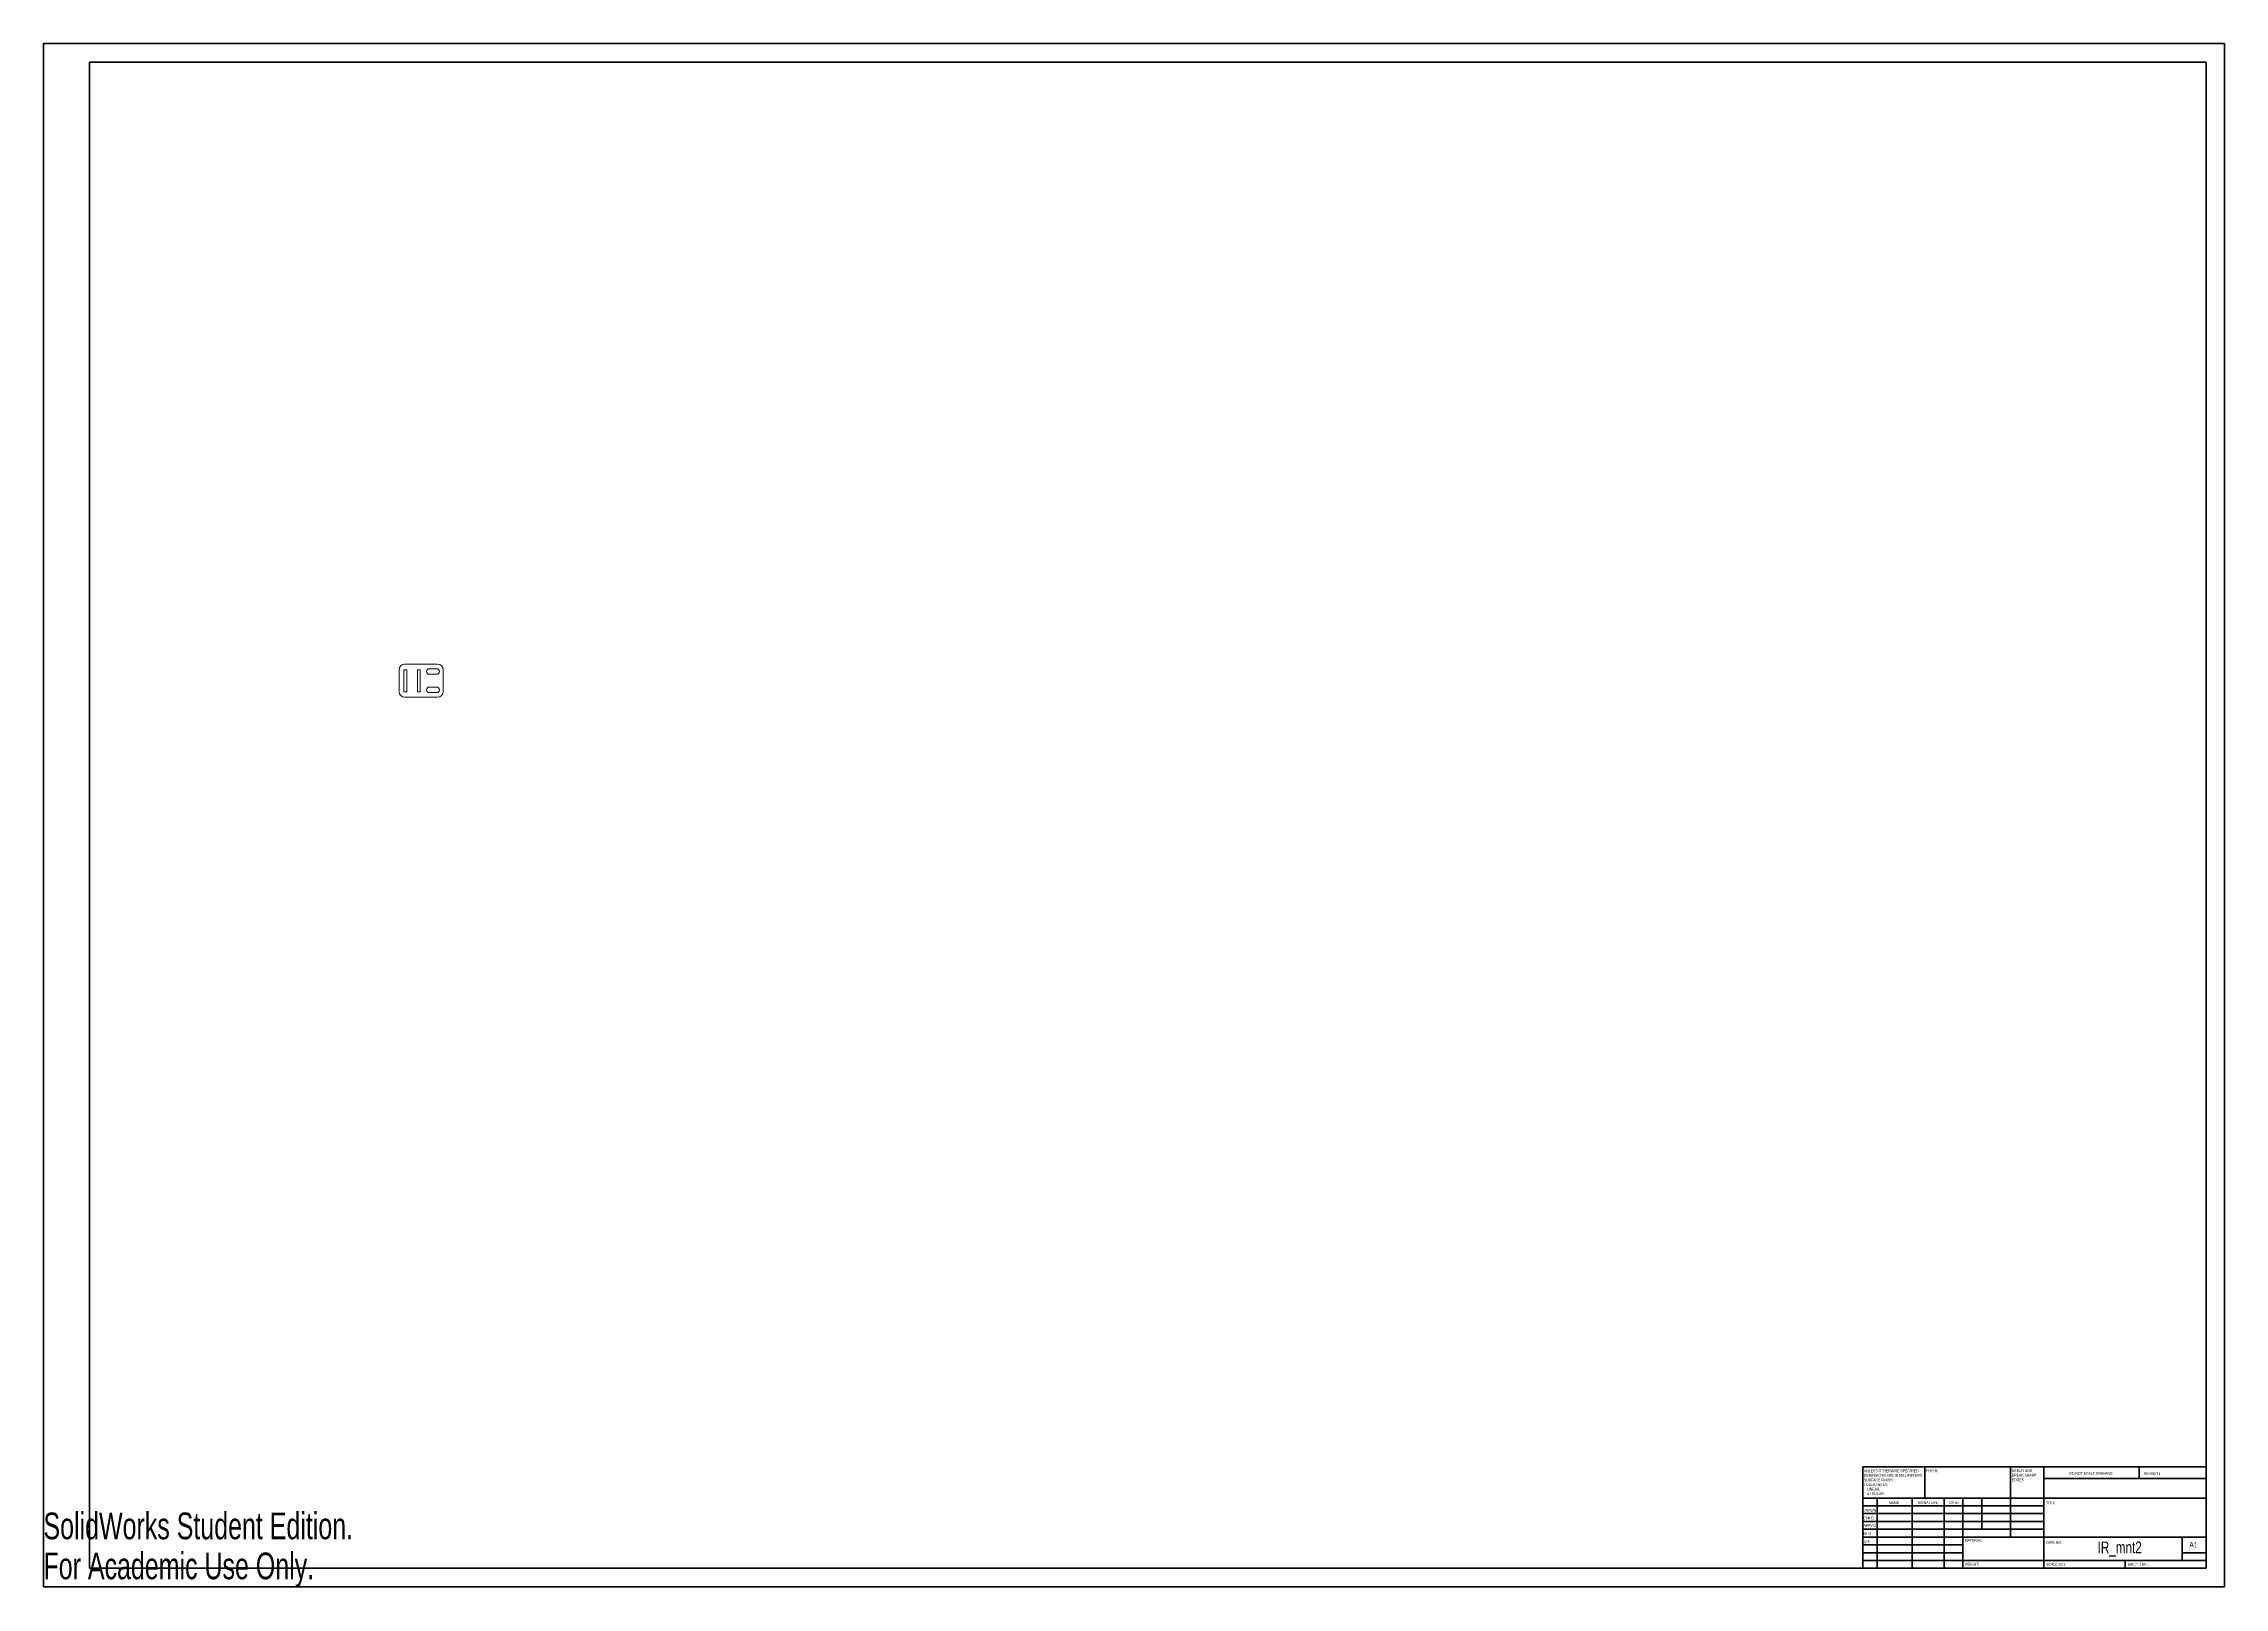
# Model space of a CAD drawing. Header units: millimetres. Extents: x 0 to 119, y 0 to 84.
import ezdxf

# ---------------------------------------------------------------- set-up
doc = ezdxf.new("R2010")
doc.units = ezdxf.units.MM
doc.header["$LTSCALE"] = 0.1
doc.styles.add('SLDTEXTSTYLE0', font='TXT', dxfattribs={"width": 0.75})
doc.styles.add('SLDTEXTSTYLE1', font='TXT', dxfattribs={"width": 0.6875})
doc.styles.add('SLDTEXTSTYLE2', font='TXT', dxfattribs={"width": 0.7})

# ---------------------------------------------------------------- blocks, each defined once
blk = doc.blocks.new('SW_NOTE_0')
at = {"color": 0, "linetype": 'Continuous', "lineweight": 0, "char_height": 0.15, "attachment_point": 1, "style": 'SLDTEXTSTYLE0'}
for s, insert in [('DEBUR AND', (0, 0.19)), ('BREAK SHARP', (0, -0.06)), ('EDGES', (0, -0.31))]:
    blk.add_mtext(s, dxfattribs=dict(at, insert=insert))
blk = doc.blocks.new('SW_NOTE_1')
at = {"color": 0, "linetype": 'Continuous', "lineweight": 0, "char_height": 0.15, "attachment_point": 1, "style": 'SLDTEXTSTYLE0'}
for s, insert in [('UNLESS OTHERWISE SPECIFIED:', (0, 0.19)), ('TOLERANCES:', (0, -0.56)), ('DIMENSIONS ARE IN MILLIMETERS', (0, -0.06)), ('SURFACE FINISH:', (0, -0.31)), ('ANGULAR:', (0.17, -1.06)), ('LINEAR:', (0.17, -0.81))]:
    blk.add_mtext(s, dxfattribs=dict(at, insert=insert))

msp = doc.modelspace()

# ---------------------------------------------------------------- linework, layer by layer
at = {"color": 7, "linetype": 'Continuous', "lineweight": 40}
for p, q in [((0.01, 0.02), (0.01, 84.12)), ((0.01, 84.12), (118.91, 84.12)), ((118.91, 0.02), (118.91, 84.12)), ((2.51, 1.02), (2.51, 83.12)), ((2.51, 83.12), (117.91, 83.12)), ((117.91, 1.02), (117.91, 83.12)), ((99.19, 6.55), (117.91, 6.55)), ((99.19, 6.55), (99.19, 1.02)), ((102.57, 4.85), (102.57, 6.55)), ((107.25, 6.55), (107.25, 2.72)), ((109.07, 6.55), (109.07, 1.02)), ((114.27, 5.91), (114.27, 6.55)), ((117.91, 6.55), (117.91, 1.02)), ((117.91, 4.85), (99.19, 4.85)), ((99.97, 4.85), (99.97, 1.02)), ((101.89, 4.85), (101.89, 1.02)), ((103.63, 4.85), (103.63, 1.02)), ((104.65, 1.02), (104.65, 4.85)), ((105.69, 3.15), (105.69, 4.85)), ((117.91, 5.91), (109.07, 5.91)), ((109.07, 4.42), (99.19, 4.42)), ((109.07, 4), (99.19, 4)), ((109.07, 3.57), (99.19, 3.57)), ((109.07, 3.15), (99.19, 3.15)), ((104.65, 2.72), (99.19, 2.72)), ((104.65, 2.72), (117.91, 2.72)), ((116.61, 1.45), (116.61, 2.72)), ((104.65, 2.3), (99.19, 2.3)), ((104.65, 1.87), (99.19, 1.87)), ((99.19, 1.45), (117.91, 1.45)), ((113.49, 1.02), (113.49, 1.45)), ((117.91, 1.87), (116.61, 1.87)), ((0.01, 0.02), (118.91, 0.02)), ((2.51, 1.02), (117.91, 1.02))]:
    msp.add_line(p, q, dxfattribs=at)
at = {"color": 7, "linetype": 'Continuous', "lineweight": 15}
for p, q in [((19.39, 48.8), (19.39, 50)), ((19.64, 50), (19.81, 50)), ((19.64, 48.8), (19.64, 50)), ((19.69, 50.3), (21.49, 50.3)), ((19.81, 50), (19.81, 48.8)), ((20.39, 50), (20.54, 50)), ((20.39, 48.8), (20.39, 50)), ((20.54, 50), (20.54, 48.8)), ((21.04, 50.05), (21.44, 50.05)), ((21.79, 50), (21.79, 48.8)), ((19.81, 48.8), (19.64, 48.8)), ((20.54, 48.8), (20.39, 48.8)), ((21.44, 49.75), (21.04, 49.75)), ((21.04, 49.05), (21.44, 49.05)), ((21.44, 48.75), (21.04, 48.75)), ((21.49, 48.5), (19.69, 48.5))]:
    msp.add_line(p, q, dxfattribs=at)
for centre, radius, start, end in [((19.69, 50), 0.3, 90, 180), ((21.04, 49.9), 0.15, 90, 180), ((21.44, 49.9), 0.15, 0, 90), ((21.49, 50), 0.3, 0, 90), ((19.69, 48.8), 0.3, 180, 270), ((21.04, 49.9), 0.15, 180, 270), ((21.04, 48.9), 0.15, 90, 180), ((21.04, 48.9), 0.15, 180, 270), ((21.44, 49.9), 0.15, 270, 0), ((21.44, 48.9), 0.15, 0, 90), ((21.44, 48.9), 0.15, 270, 0), ((21.49, 48.8), 0.3, 270, 0)]:
    msp.add_arc(centre, radius, start, end, dxfattribs=at)

# ---------------------------------------------------------------- block references
at = {"color": 7, "linetype": 'Continuous', "lineweight": 0}
for name, p in [('SW_NOTE_1', (99.25, 6.22)), ('SW_NOTE_0', (107.32, 6.23))]:
    msp.add_blockref(name, p, dxfattribs=at)

# ---------------------------------------------------------------- texts
for s, insert, char_height, attachment_point, style in [('FINISH:', (102.63, 6.41), 0.15, 1, 'SLDTEXTSTYLE0'), ('DO NOT SCALE DRAWING', (110.45, 6.27), 0.15, 1, 'SLDTEXTSTYLE0'), ('REVISION', (114.52, 6.25), 0.15, 1, 'SLDTEXTSTYLE0'), ('DRAWN', (99.21, 4.26), 0.15, 1, 'SLDTEXTSTYLE0'), ("CHK'D", (99.23, 3.84), 0.15, 1, 'SLDTEXTSTYLE0'), ('NAME', (100.62, 4.67), 0.15, 1, 'SLDTEXTSTYLE0'), ('SIGNATURE', (102.19, 4.68), 0.15, 1, 'SLDTEXTSTYLE0'), ('DATE', (103.91, 4.68), 0.15, 1, 'SLDTEXTSTYLE0'), ('TITLE:', (109.18, 4.65), 0.15, 1, 'SLDTEXTSTYLE0'), ("APPV'D", (99.23, 3.43), 0.15, 1, 'SLDTEXTSTYLE0'), ('MFG', (99.23, 2.99), 0.15, 1, 'SLDTEXTSTYLE0'), ('Q.A', (99.25, 2.56), 0.15, 1, 'SLDTEXTSTYLE0'), ('MATERIAL:', (104.75, 2.62), 0.15, 1, 'SLDTEXTSTYLE0'), ('DWG NO.', (109.2, 2.51), 0.15, 1, 'SLDTEXTSTYLE0'), ('IR_mnt2', (113.2, 2.48), 0.635, 2, 'SLDTEXTSTYLE0'), ('A1', (117, 2.45), 0.291, 1, 'SLDTEXTSTYLE0'), ('WEIGHT:', (104.75, 1.32), 0.15, 1, 'SLDTEXTSTYLE0'), ('SCALE:10:1', (109.2, 1.31), 0.15, 1, 'SLDTEXTSTYLE0'), ('SHEET 1 OF 1', (113.64, 1.31), 0.15, 1, 'SLDTEXTSTYLE1')]:
    msp.add_mtext(s, dxfattribs=dict(at, insert=insert, char_height=char_height, attachment_point=attachment_point, style=style))
at = {"color": 7, "linetype": 'Continuous', "char_height": 1.4549, "attachment_point": 1, "style": 'SLDTEXTSTYLE2'}
for s, insert in [('SolidWorks Student Edition.', (0, 4.06)), ('For Academic Use Only.', (0, 1.88))]:
    msp.add_mtext(s, dxfattribs=dict(at, insert=insert))

doc.saveas('drawing.dxf')
